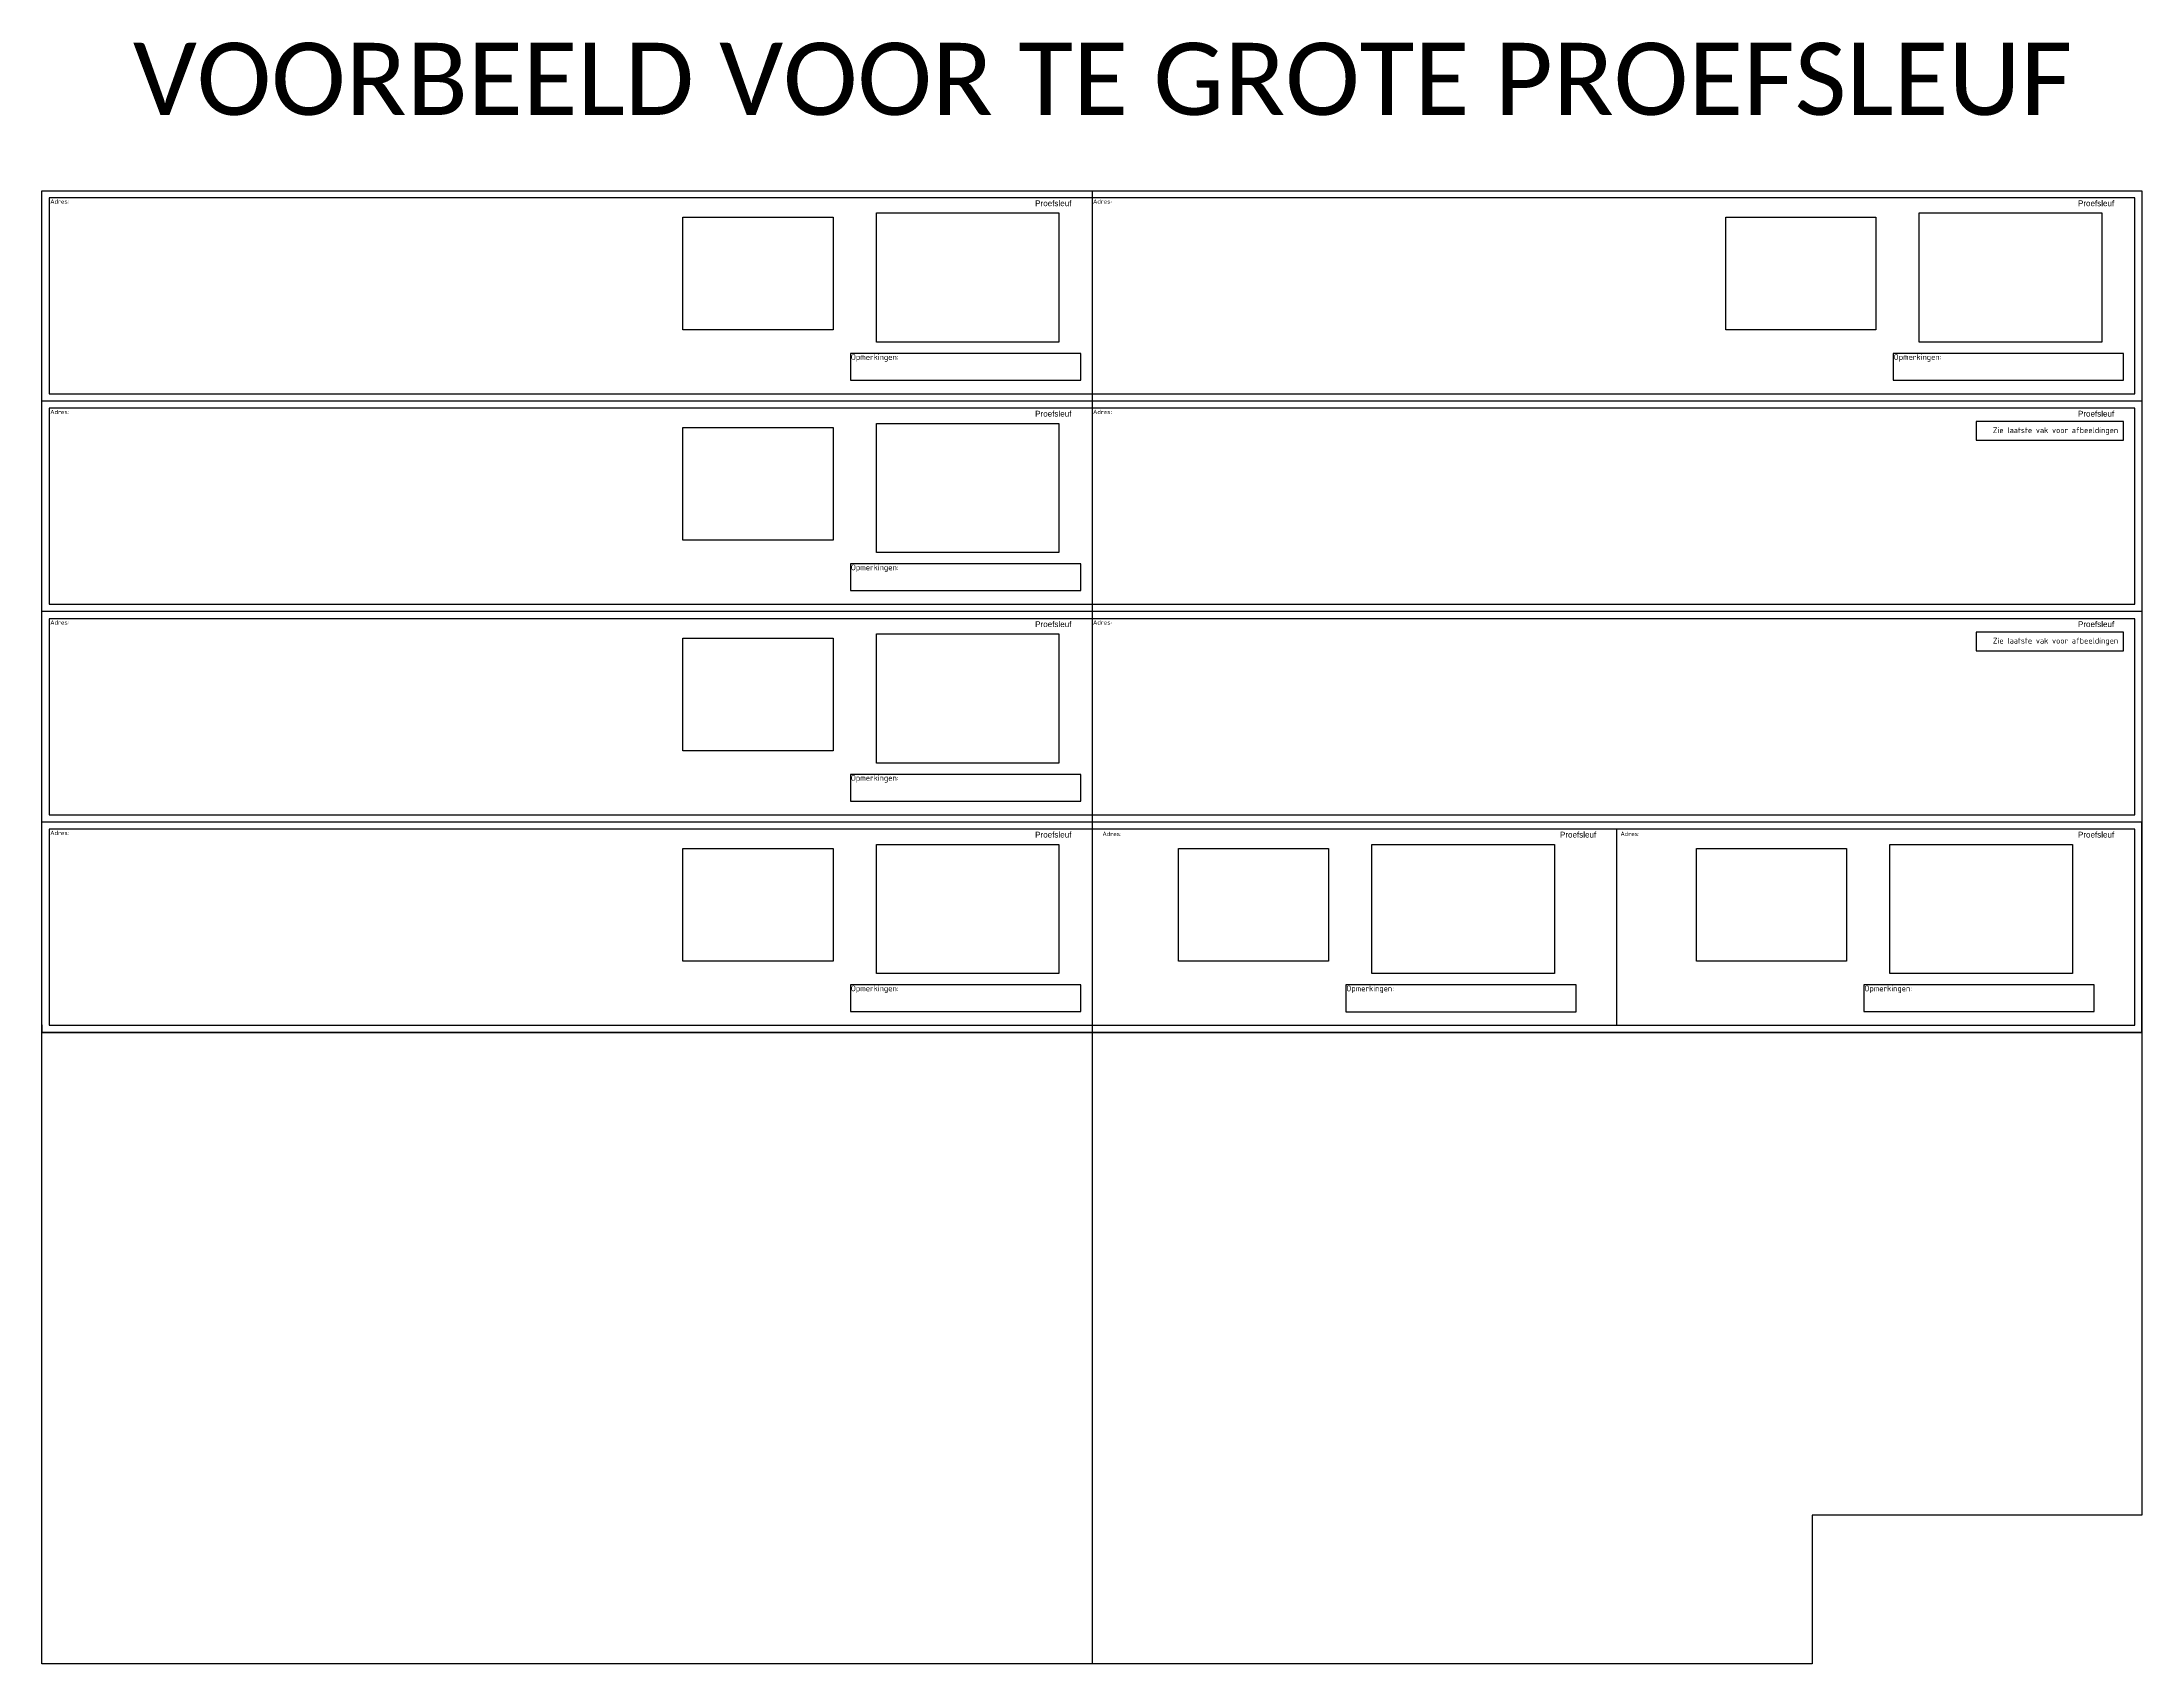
# Model space of a CAD drawing. Header units: metres. Extents: x 194652 to 194707, y 433581 to 433713.
# Drawn here: x 194678.06 to 194707.18, y 433690.22 to 433712.7 of the extents above; entities that cross this region are included whole.
import ezdxf
from ezdxf.enums import TextEntityAlignment as Align

# ---------------------------------------------------------------- set-up
doc = ezdxf.new("R2010")
doc.units = ezdxf.units.M
doc.linetypes.add('DASHEDX2', pattern=[38.1, 25.4, -12.7])
for name, color, linetype in [('Afbeelding_lijn', 8, 'DASHEDX2'), ('Hulplijn kader', 8, 'DASHEDX2'), ('KADER', 7, 'Continuous')]:
    doc.layers.add(name, color=color, linetype=linetype)
doc.styles.add('Arial', font='arial.ttf', dxfattribs={"height": 0.8})
doc.styles.add('HDB', font='isocp.shx', dxfattribs={"height": 1.25})
doc.styles.add('Legend', font='calibri.ttf')
doc.styles.get("Standard").update_dxf_attribs({"font": 'isocp.shx'})

msp = doc.modelspace()

# ---------------------------------------------------------------- linework, layer by layer
for points in [[(194692.621, 433710.643), (194692.621, 433690.218)], [(194699.899, 433699.071), (194699.899, 433701.788)]]:
    msp.add_lwpolyline(points)
for points in [[(194689.27, 433708.015), (194692.465, 433708.015), (194692.465, 433708.385), (194689.27, 433708.385)], [(194703.733, 433708.015), (194706.927, 433708.015), (194706.927, 433708.385), (194703.733, 433708.385)], [(194704.885, 433707.182), (194706.927, 433707.182), (194706.927, 433707.441), (194704.885, 433707.441)], [(194689.27, 433705.098), (194692.465, 433705.098), (194692.465, 433705.468), (194689.27, 433705.468)], [(194704.885, 433704.264), (194706.927, 433704.264), (194706.927, 433704.523), (194704.885, 433704.523)], [(194689.27, 433702.18), (194692.465, 433702.18), (194692.465, 433702.55), (194689.27, 433702.55)], [(194689.27, 433699.262), (194692.465, 433699.262), (194692.465, 433699.631), (194689.27, 433699.631)], [(194696.141, 433699.261), (194699.336, 433699.261), (194699.336, 433699.631), (194696.141, 433699.631)], [(194703.326, 433699.262), (194706.52, 433699.262), (194706.52, 433699.631), (194703.326, 433699.631)]]:
    msp.add_lwpolyline(points, close=True)
at = {"layer": 'Afbeelding_lijn', "linetype": 'ByBlock'}
msp.add_line((194692.621, 433707.726), (194678.058, 433707.726), dxfattribs=at)
at = {"layer": 'Hulplijn kader', "linetype": 'Continuous'}
for p, q in [((194707.183, 433707.726), (194692.621, 433707.726)), ((194692.621, 433704.808), (194678.058, 433704.808)), ((194707.183, 433704.808), (194692.621, 433704.808)), ((194707.183, 433701.89), (194678.058, 433701.89)), ((194692.621, 433698.972), (194678.058, 433698.972))]:
    msp.add_line(p, q, dxfattribs=at)
at = {"layer": 'Hulplijn kader', "linetype": 'Continuous', "ltscale": 0.1}
for points in [[(194689.63, 433710.334), (194692.162, 433710.334), (194692.162, 433708.542), (194689.63, 433708.542)], [(194704.092, 433710.334), (194706.624, 433710.334), (194706.624, 433708.542), (194704.092, 433708.542)], [(194689.029, 433710.275), (194689.029, 433708.714), (194686.948, 433708.714), (194686.948, 433710.275)], [(194703.492, 433710.275), (194703.492, 433708.714), (194701.41, 433708.714), (194701.41, 433710.275)], [(194689.63, 433707.417), (194692.162, 433707.417), (194692.162, 433705.625), (194689.63, 433705.625)], [(194689.029, 433707.358), (194689.029, 433705.797), (194686.948, 433705.797), (194686.948, 433707.358)], [(194689.63, 433704.499), (194692.162, 433704.499), (194692.162, 433702.707), (194689.63, 433702.707)], [(194689.029, 433704.44), (194689.029, 433702.879), (194686.948, 433702.879), (194686.948, 433704.44)], [(194689.63, 433701.58), (194692.162, 433701.58), (194692.162, 433699.789), (194689.63, 433699.789)], [(194696.501, 433701.579), (194699.033, 433701.579), (194699.033, 433699.788), (194696.501, 433699.788)], [(194703.686, 433701.58), (194706.218, 433701.58), (194706.218, 433699.789), (194703.686, 433699.789)], [(194689.029, 433701.522), (194689.029, 433699.961), (194686.948, 433699.961), (194686.948, 433701.522)], [(194695.9, 433701.521), (194695.9, 433699.96), (194693.819, 433699.96), (194693.819, 433701.521)], [(194703.085, 433701.522), (194703.085, 433699.96), (194701.003, 433699.96), (194701.003, 433701.522)]]:
    msp.add_lwpolyline(points, close=True, dxfattribs=at)
at = {"layer": 'KADER'}
for points in [[(194678.058, 433710.643), (194707.183, 433710.643), (194707.183, 433698.972), (194692.621, 433698.972), (194692.621, 433698.972), (194678.058, 433698.972), (194678.058, 433710.643)], [(194707.183, 433701.89), (194707.183, 433692.28), (194702.609, 433692.28), (194702.609, 433690.218), (194678.058, 433690.218), (194678.058, 433698.872), (194678.058, 433699.077), (194678.058, 433698.972), (194707.183, 433698.972)]]:
    msp.add_lwpolyline(points, close=True, dxfattribs=at)
at = {"layer": 'KADER', "linetype": 'ByBlock'}
for points in [[(194678.158, 433707.826), (194707.083, 433707.826), (194707.083, 433710.543), (194678.158, 433710.543)], [(194678.158, 433704.909), (194707.083, 433704.909), (194707.083, 433707.626), (194678.158, 433707.626)], [(194678.158, 433701.991), (194707.083, 433701.991), (194707.083, 433704.708), (194678.158, 433704.708)], [(194678.158, 433699.073), (194707.083, 433699.072), (194707.083, 433701.789), (194678.158, 433701.79)]]:
    msp.add_lwpolyline(points, close=True, dxfattribs=at)

# ---------------------------------------------------------------- texts
at = {"style": 'Legend'}
msp.add_text('VOORBEELD VOOR TE GROTE PROEFSLEUF', height=1, dxfattribs=at).set_placement((194679.321, 433711.693))
at = {"char_height": 0.08, "attachment_point": 1}
for s, width, heights, insert in [('Opmerkingen:', 3.18182, [0.357], (194689.276, 433708.377)), ('Opmerkingen:', 3.18182, [0.357], (194703.739, 433708.377)), ('Zie laatste vak voor afbeeldingen\\P', 1.87275, [0.19], (194705.114, 433707.362)), ('Opmerkingen:', 3.18182, [0.357], (194689.276, 433705.46)), ('Zie laatste vak voor afbeeldingen\\P', 1.87275, [0.19], (194705.114, 433704.444)), ('Opmerkingen:', 3.18182, [0.357], (194689.276, 433702.542)), ('Opmerkingen:', 3.18182, [0.357], (194689.276, 433699.624)), ('Opmerkingen:', 3.18182, [0.357], (194696.147, 433699.623)), ('Opmerkingen:', 3.18182, [0.357], (194703.332, 433699.623))]:
    msp.add_mtext_dynamic_manual_height_columns(s, width=width, gutter_width=9.375, heights=heights, dxfattribs=dict(at, insert=insert))
at = {"layer": 'KADER', "style": 'Arial'}
for s, p in [('Proefsleuf', (194691.832, 433710.508)), ('Proefsleuf', (194706.295, 433710.508)), ('Proefsleuf', (194691.832, 433707.591)), ('Proefsleuf', (194706.295, 433707.591)), ('Proefsleuf', (194691.832, 433704.673)), ('Proefsleuf', (194706.295, 433704.673)), ('Proefsleuf ', (194691.832, 433701.755)), ('Proefsleuf', (194699.111, 433701.755)), ('Proefsleuf', (194706.295, 433701.755))]:
    msp.add_text(s, height=0.08, dxfattribs=at).set_placement(p, align=Align.TOP_LEFT)
at = {"layer": 'KADER', "char_height": 0.06, "attachment_point": 1, "style": 'HDB'}
for insert in [(194678.172, 433710.523), (194692.635, 433710.523), (194678.172, 433707.605), (194692.635, 433707.605), (194678.172, 433704.687), (194692.635, 433704.687), (194678.172, 433701.769), (194692.766, 433701.756), (194699.95, 433701.757)]:
    msp.add_mtext_dynamic_manual_height_columns('Adres: ', width=0.77357, gutter_width=6.25, heights=[0], dxfattribs=dict(at, insert=insert))

doc.saveas('drawing.dxf')
